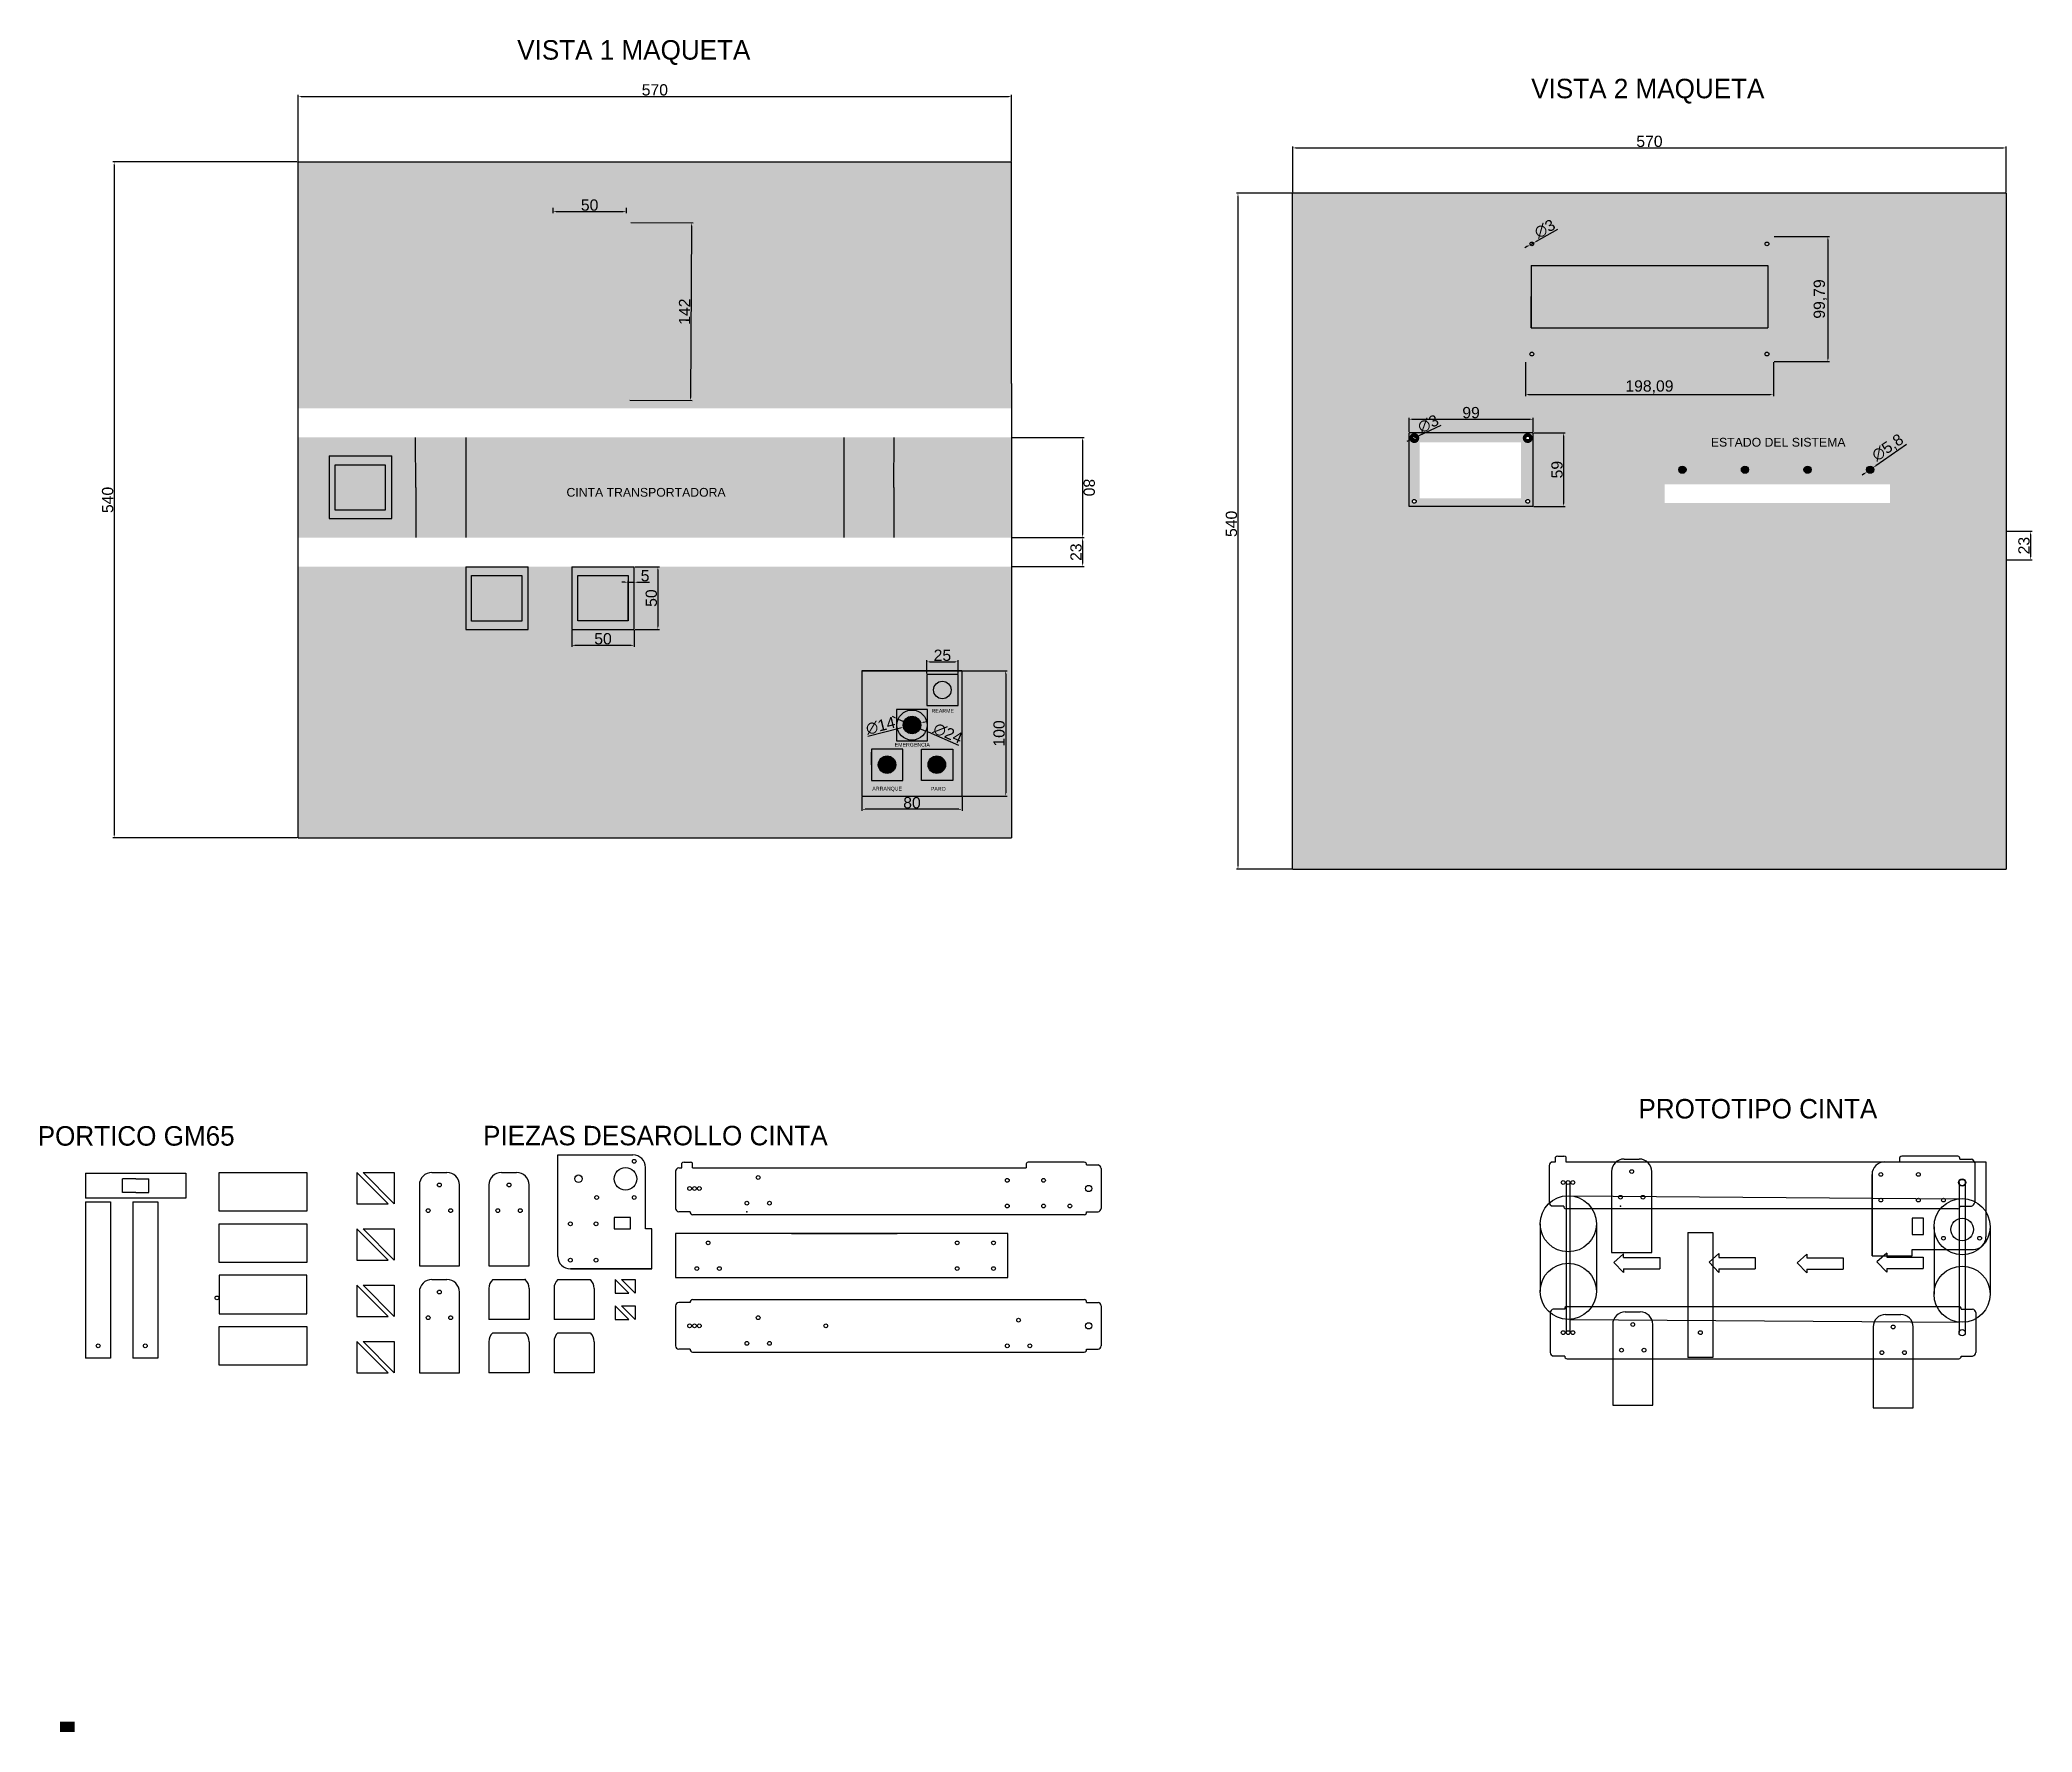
# Model space of a CAD drawing. Header units: millimetres. Extents: x -16 to 1575, y 0 to 1352.
import ezdxf

# ---------------------------------------------------------------- set-up
doc = ezdxf.new("R2010")
doc.units = ezdxf.units.MM
doc.layers.add('PDF_Solid Fills', color=7, linetype='Continuous', true_color=0xffffff)
doc.styles.get("Standard").update_dxf_attribs({"font": 'arial.ttf'})
doc.dimstyles.new('ISO-25', dxfattribs={"dimtxt": 9, "dimasz": 2.5, "dimexe": 1.25, "dimexo": 0.625, "dimtad": 1, "dimtxsty": 'Standard', "dimcen": 2.5, "dimadec": 0, "dimazin": 0, "dimtfac": 1, "dimtmove": 0, "dimatfit": 3, "dimfxl": 1, "dimarcsym": 0})

msp = doc.modelspace()

# ---------------------------------------------------------------- texts
at = {"attachment_point": 1}
for s, width, gutter_width, insert, char_height in [('{\\fArtifakt Element Black|b0|i0|c0|p34;\\C244;\\c1973145;VISTA 1 MAQUETA}', 296.74219, 77.839, (365.149, 1351.469), 15.56773), ('{\\fArtifakt Element Black|b0|i0|c0|p34;\\C244;\\c1973145;VISTA 2 MAQUETA}', 296.74219, 77.839, (1175.176, 1320.605), 15.56773), ('ESTADO DEL SISTEMA', 108.24657, 12.5, (1318.654, 1033.803), 7), ('CINTA TRANSPORTADORA', 128.84785, 12.5, (404.506, 993.8), 7), ('REARME', 28.46717, 12.5, (696.114, 817.233), 3), ('REARME', 28.46717, 12.5, (696.114, 817.233), 3), ('EMERGENCIA', 28.46717, 12.5, (666.634, 790.178), 3), ('EMERGENCIA', 28.46717, 12.5, (666.634, 790.178), 3), ('ARRANQUE', 60.29162, 12.5, (648.817, 755.113), 3), ('ARRANQUE', 60.29162, 12.5, (648.817, 755.113), 3), ('PARO', 28.46717, 12.5, (695.554, 754.943), 3), ('PARO', 28.46717, 12.5, (695.554, 754.943), 3), ('{\\fArtifakt Element Black|b0|i0|c0|p34;\\C244;\\c1973145;PROTOTIPO CINTA}', 206.05752, 77.839, (1260.8, 505.731), 15.56773), ('{\\fArtifakt Element Black|b0|i0|c0|p34;\\C244;\\c1973145;PORTICO GM65}', 296.74219, 77.839, (-17.889, 484.027), 15.56773), ('{\\fArtifakt Element Black|b0|i0|c0|p34;\\C244;\\c1973145;PIEZAS DESAROLLO CINTA}', 296.74219, 77.839, (337.861, 484.29), 15.56773)]:
    msp.add_mtext_dynamic_manual_height_columns(s, width=width, gutter_width=gutter_width, heights=[0], dxfattribs=dict(at, insert=insert, char_height=char_height))

# ---------------------------------------------------------------- blocks, each defined once
blk = doc.blocks.new('*D11')
at = {"color": 0, "lineweight": -2, "transparency": 16777216}
for p, q in [((1369.2, 1194.6), (1413.4, 1194.6)), ((1412.1, 1192.1), (1412.1, 1097.3)), ((1369.2, 1094.8), (1413.4, 1094.8))]:
    blk.add_line(p, q, dxfattribs=at)
at = {"color": 0, "transparency": 16777216}
for points in [[(1411.7, 1192.1), (1412.6, 1192.1), (1412.1, 1194.6)], [(1411.7, 1097.3), (1412.6, 1097.3), (1412.1, 1094.8)]]:
    blk.add_solid(points, dxfattribs=at)
at = {"layer": 'Defpoints', "color": 0, "transparency": 16777216}
for p in [(1368.6, 1194.6), (1368.6, 1094.8), (1412.1, 1094.8)]:
    blk.add_point(p, dxfattribs=at)
at = {"color": 0, "transparency": 16777216, "insert": (1406.1, 1144.7), "char_height": 9, "attachment_point": 5, "rotation": 90}
blk.add_mtext('99,79', dxfattribs=at)
blk = doc.blocks.new('*D12')
at = {"color": 0, "lineweight": -2, "transparency": 16777216}
for p, q in [((1170.5, 1094.2), (1170.5, 1067.1)), ((1368.6, 1094.2), (1368.6, 1067.1)), ((1173, 1068.4), (1366.1, 1068.4))]:
    blk.add_line(p, q, dxfattribs=at)
at = {"color": 0, "transparency": 16777216}
for points in [[(1173, 1068.8), (1173, 1068), (1170.5, 1068.4)], [(1366.1, 1068.8), (1366.1, 1068), (1368.6, 1068.4)]]:
    blk.add_solid(points, dxfattribs=at)
at = {"layer": 'Defpoints', "color": 0, "transparency": 16777216}
for p in [(1170.5, 1094.8), (1368.6, 1094.8), (1368.6, 1068.4)]:
    blk.add_point(p, dxfattribs=at)
at = {"color": 0, "transparency": 16777216, "insert": (1269.6, 1074.4), "char_height": 9, "attachment_point": 5}
blk.add_mtext('198,09', dxfattribs=at)
blk = doc.blocks.new('*D13')
at = {"color": 0, "lineweight": -2, "transparency": 16777216}
for p, q in [((1077.6, 1038.5), (1077.6, 1049.9)), ((1080.1, 1048.7), (1174.1, 1048.7)), ((1176.6, 1038.5), (1176.6, 1049.9))]:
    blk.add_line(p, q, dxfattribs=at)
at = {"color": 0, "transparency": 16777216}
for points in [[(1080.1, 1049.1), (1080.1, 1048.2), (1077.6, 1048.7)], [(1174.1, 1049.1), (1174.1, 1048.2), (1176.6, 1048.7)]]:
    blk.add_solid(points, dxfattribs=at)
at = {"layer": 'Defpoints', "color": 0, "transparency": 16777216}
for p in [(1077.6, 1037.9), (1176.6, 1048.7), (1176.6, 1037.9)]:
    blk.add_point(p, dxfattribs=at)
at = {"color": 0, "transparency": 16777216, "insert": (1127.1, 1053.9), "char_height": 9, "attachment_point": 5}
blk.add_mtext('99', dxfattribs=at)
blk = doc.blocks.new('*D14')
at = {"color": 0, "lineweight": -2, "transparency": 16777216}
for p, q in [((1177.2, 1037.9), (1202.2, 1037.9)), ((1201, 1035.4), (1201, 981.4)), ((1177.2, 978.9), (1202.2, 978.9))]:
    blk.add_line(p, q, dxfattribs=at)
at = {"color": 0, "transparency": 16777216}
for points in [[(1200.6, 1035.4), (1201.4, 1035.4), (1201, 1037.9)], [(1200.6, 981.4), (1201.4, 981.4), (1201, 978.9)]]:
    blk.add_solid(points, dxfattribs=at)
at = {"layer": 'Defpoints', "color": 0, "transparency": 16777216}
for p in [(1176.6, 1037.9), (1176.6, 978.9), (1201, 978.9)]:
    blk.add_point(p, dxfattribs=at)
at = {"color": 0, "transparency": 16777216, "insert": (1195.8, 1008.4), "char_height": 9, "attachment_point": 5, "rotation": 90}
blk.add_mtext('59', dxfattribs=at)
blk = doc.blocks.new('*D15')
at = {"color": 0, "lineweight": -2, "transparency": 16777216}
for p, q in [((1102.9, 1043.7), (1085.4, 1035.3)), ((1078.2, 1031.9), (1075.9, 1030.8)), ((1080.4, 1033), (1083.1, 1034.3))]:
    blk.add_line(p, q, dxfattribs=at)
at = {"color": 0, "transparency": 16777216}
for points in [[(1085.2, 1035.7), (1085.6, 1035), (1083.1, 1034.3)], [(1078, 1032.3), (1078.3, 1031.5), (1080.4, 1033)]]:
    blk.add_solid(points, dxfattribs=at)
at = {"layer": 'Defpoints', "color": 0, "transparency": 16777216}
for p in [(1080.4, 1033), (1083.1, 1034.3)]:
    blk.add_point(p, dxfattribs=at)
at = {"color": 0, "transparency": 16777216, "insert": (1092.9, 1045), "char_height": 9, "attachment_point": 5, "rotation": 25.4005}
blk.add_mtext('∅3', dxfattribs=at)
blk = doc.blocks.new('*D16')
at = {"color": 0, "lineweight": -2, "transparency": 16777216}
for p, q in [((1196.1, 1200.2), (1179.2, 1190.7)), ((1172.2, 1186.8), (1170, 1185.5)), ((1174.4, 1188), (1177, 1189.5))]:
    blk.add_line(p, q, dxfattribs=at)
at = {"color": 0, "transparency": 16777216}
for points in [[(1172, 1187.1), (1172.4, 1186.4), (1174.4, 1188)], [(1179, 1191.1), (1179.4, 1190.3), (1177, 1189.5)]]:
    blk.add_solid(points, dxfattribs=at)
at = {"layer": 'Defpoints', "color": 0, "transparency": 16777216}
for p in [(1174.4, 1188), (1177, 1189.5)]:
    blk.add_point(p, dxfattribs=at)
at = {"color": 0, "transparency": 16777216, "insert": (1186, 1200.8), "char_height": 9, "attachment_point": 5, "rotation": 29.3198}
blk.add_mtext('∅3', dxfattribs=at)
blk = doc.blocks.new('*D17')
at = {"color": 0, "lineweight": -2, "transparency": 16777216}
for p, q in [((1475, 1028.4), (1450.4, 1011.4)), ((1441.5, 1005.3), (1439.4, 1003.9)), ((1443.5, 1006.7), (1448.3, 1010))]:
    blk.add_line(p, q, dxfattribs=at)
at = {"color": 0, "transparency": 16777216}
for points in [[(1441.2, 1005.6), (1441.7, 1005), (1443.5, 1006.7)], [(1450.1, 1011.8), (1450.6, 1011.1), (1448.3, 1010)]]:
    blk.add_solid(points, dxfattribs=at)
at = {"layer": 'Defpoints', "color": 0, "transparency": 16777216}
for p in [(1443.5, 1006.7), (1448.3, 1010)]:
    blk.add_point(p, dxfattribs=at)
at = {"color": 0, "transparency": 16777216, "insert": (1460.2, 1025.7), "char_height": 9, "attachment_point": 5, "rotation": 34.5269}
blk.add_mtext('∅5,8', dxfattribs=at)
blk = doc.blocks.new('*D18')
at = {"color": 0, "lineweight": -2, "transparency": 16777216}
for p, q in [((1555.2, 959.2), (1575.3, 959.2)), ((1574.1, 956.7), (1574.1, 938.8)), ((1555.2, 936.3), (1575.3, 936.3))]:
    blk.add_line(p, q, dxfattribs=at)
at = {"color": 0, "transparency": 16777216}
for points in [[(1573.7, 956.7), (1574.5, 956.7), (1574.1, 959.2)], [(1573.7, 938.8), (1574.5, 938.8), (1574.1, 936.3)]]:
    blk.add_solid(points, dxfattribs=at)
at = {"layer": 'Defpoints', "color": 0, "transparency": 16777216}
for p in [(1554.6, 959.2), (1554.6, 936.3), (1574.1, 936.3)]:
    blk.add_point(p, dxfattribs=at)
at = {"color": 0, "transparency": 16777216, "insert": (1568.8, 947.7), "char_height": 9, "attachment_point": 5, "rotation": 90}
blk.add_mtext('23', dxfattribs=at)
blk = doc.blocks.new('*D19')
at = {"color": 0, "lineweight": -2, "transparency": 16777216}
for p, q in [((983.9, 1229.2), (939.7, 1229.2)), ((940.9, 1226.7), (940.9, 691.7)), ((983.9, 689.2), (939.7, 689.2))]:
    blk.add_line(p, q, dxfattribs=at)
at = {"color": 0, "transparency": 16777216}
for points in [[(940.5, 1226.7), (941.3, 1226.7), (940.9, 1229.2)], [(940.5, 691.7), (941.3, 691.7), (940.9, 689.2)]]:
    blk.add_solid(points, dxfattribs=at)
at = {"layer": 'Defpoints', "color": 0, "transparency": 16777216}
for p in [(984.6, 1229.2), (940.9, 689.2), (984.6, 689.2)]:
    blk.add_point(p, dxfattribs=at)
at = {"color": 0, "transparency": 16777216, "insert": (935.7, 965.1), "char_height": 9, "attachment_point": 5, "rotation": 90}
blk.add_mtext('540', dxfattribs=at)
blk = doc.blocks.new('*D20')
at = {"color": 0, "lineweight": -2, "transparency": 16777216}
for p, q in [((984.6, 1229.8), (984.6, 1266.6)), ((987.1, 1265.4), (1552.1, 1265.4)), ((1554.6, 1229.8), (1554.6, 1266.6))]:
    blk.add_line(p, q, dxfattribs=at)
at = {"color": 0, "transparency": 16777216}
for points in [[(987.1, 1265.8), (987.1, 1265), (984.6, 1265.4)], [(1552.1, 1265.8), (1552.1, 1265), (1554.6, 1265.4)]]:
    blk.add_solid(points, dxfattribs=at)
at = {"layer": 'Defpoints', "color": 0, "transparency": 16777216}
for p in [(1554.6, 1265.4), (984.6, 1229.2), (1554.6, 1229.2)]:
    blk.add_point(p, dxfattribs=at)
at = {"color": 0, "transparency": 16777216, "insert": (1269.6, 1270.6), "char_height": 9, "attachment_point": 5}
blk.add_mtext('570', dxfattribs=at)
blk = doc.blocks.new('*D21')
at = {"color": 0, "lineweight": -2, "transparency": 16777216}
for p, q in [((189.5, 1254.2), (42, 1254.2)), ((43.2, 1251.7), (43.2, 716.7)), ((189.5, 714.2), (42, 714.2))]:
    blk.add_line(p, q, dxfattribs=at)
at = {"color": 0, "transparency": 16777216}
for points in [[(42.8, 1251.7), (43.6, 1251.7), (43.2, 1254.2)], [(42.8, 716.7), (43.6, 716.7), (43.2, 714.2)]]:
    blk.add_solid(points, dxfattribs=at)
at = {"layer": 'Defpoints', "color": 0, "transparency": 16777216}
for p in [(190.1, 1254.2), (43.2, 714.2), (190.1, 714.2)]:
    blk.add_point(p, dxfattribs=at)
at = {"color": 0, "transparency": 16777216, "insert": (38, 984.2), "char_height": 9, "attachment_point": 5, "rotation": 90}
blk.add_mtext('540', dxfattribs=at)
blk = doc.blocks.new('*D22')
at = {"color": 0, "lineweight": -2, "transparency": 16777216}
for p, q in [((190.1, 1254.9), (190.1, 1307.7)), ((192.6, 1306.5), (757.6, 1306.5)), ((760.1, 1254.9), (760.1, 1307.7))]:
    blk.add_line(p, q, dxfattribs=at)
at = {"color": 0, "transparency": 16777216}
for points in [[(192.6, 1306.9), (192.6, 1306.1), (190.1, 1306.5)], [(757.6, 1306.9), (757.6, 1306.1), (760.1, 1306.5)]]:
    blk.add_solid(points, dxfattribs=at)
at = {"layer": 'Defpoints', "color": 0, "transparency": 16777216}
for p in [(760.1, 1306.5), (190.1, 1254.2), (760.1, 1254.2)]:
    blk.add_point(p, dxfattribs=at)
at = {"color": 0, "transparency": 16777216, "insert": (475.1, 1311.7), "char_height": 9, "attachment_point": 5}
blk.add_mtext('570', dxfattribs=at)
blk = doc.blocks.new('*D23')
at = {"color": 0, "lineweight": -2, "transparency": 16777216}
for p, q in [((645.1, 795.6), (671.3, 802.1)), ((687.3, 806.1), (673.7, 802.7)), ((689.7, 806.7), (692.2, 807.3))]:
    blk.add_line(p, q, dxfattribs=at)
at = {"color": 0, "transparency": 16777216}
for points in [[(671.2, 802.5), (671.4, 801.7), (673.7, 802.7)], [(689.6, 807.1), (689.8, 806.3), (687.3, 806.1)]]:
    blk.add_solid(points, dxfattribs=at)
at = {"layer": 'Defpoints', "color": 0, "transparency": 16777216}
for p in [(673.7, 802.7), (687.3, 806.1)]:
    blk.add_point(p, dxfattribs=at)
at = {"color": 0, "transparency": 16777216, "insert": (655.4, 803.8), "char_height": 9, "attachment_point": 5, "rotation": 13.9554}
blk.add_mtext('∅14', dxfattribs=at)
blk = doc.blocks.new('*D24')
at = {"color": 0, "lineweight": -2, "transparency": 16777216}
for p, q in [((721.2, 847.7), (756.6, 847.7)), ((755.4, 845.2), (755.4, 750.2)), ((721.2, 747.7), (756.6, 747.7))]:
    blk.add_line(p, q, dxfattribs=at)
at = {"color": 0, "transparency": 16777216}
for points in [[(754.9, 845.2), (755.8, 845.2), (755.4, 847.7)], [(754.9, 750.2), (755.8, 750.2), (755.4, 747.7)]]:
    blk.add_solid(points, dxfattribs=at)
at = {"layer": 'Defpoints', "color": 0, "transparency": 16777216}
for p in [(720.6, 847.7), (720.6, 747.7), (755.4, 747.7)]:
    blk.add_point(p, dxfattribs=at)
at = {"color": 0, "transparency": 16777216, "insert": (750.1, 797.7), "char_height": 9, "attachment_point": 5, "rotation": 90}
blk.add_mtext('100', dxfattribs=at)
blk = doc.blocks.new('*D25')
at = {"color": 0, "lineweight": -2, "transparency": 16777216}
for p, q in [((640.5, 747.1), (640.5, 735.8)), ((718, 737.1), (643, 737.1)), ((720.5, 747.1), (720.5, 735.8))]:
    blk.add_line(p, q, dxfattribs=at)
at = {"color": 0, "transparency": 16777216}
for points in [[(643, 737.5), (643, 736.7), (640.5, 737.1)], [(718, 737.5), (718, 736.7), (720.5, 737.1)]]:
    blk.add_solid(points, dxfattribs=at)
at = {"layer": 'Defpoints', "color": 0, "transparency": 16777216}
for p in [(640.5, 747.7), (640.5, 737.1), (720.5, 747.7)]:
    blk.add_point(p, dxfattribs=at)
at = {"color": 0, "transparency": 16777216, "insert": (680.5, 742.3), "char_height": 9, "attachment_point": 5}
blk.add_mtext('80', dxfattribs=at)
blk = doc.blocks.new('*D26')
at = {"color": 0, "lineweight": -2, "transparency": 16777216}
for p, q in [((692.3, 845.5), (692.3, 856.2)), ((694.8, 854.9), (714.8, 854.9)), ((717.3, 845.5), (717.3, 856.2))]:
    blk.add_line(p, q, dxfattribs=at)
at = {"color": 0, "transparency": 16777216}
for points in [[(694.8, 855.3), (694.8, 854.5), (692.3, 854.9)], [(714.8, 855.3), (714.8, 854.5), (717.3, 854.9)]]:
    blk.add_solid(points, dxfattribs=at)
at = {"layer": 'Defpoints', "color": 0, "transparency": 16777216}
for p in [(692.3, 844.9), (717.3, 854.9), (717.3, 844.9)]:
    blk.add_point(p, dxfattribs=at)
at = {"color": 0, "transparency": 16777216, "insert": (704.8, 860.1), "char_height": 9, "attachment_point": 5}
blk.add_mtext('25', dxfattribs=at)
blk = doc.blocks.new('*D27')
at = {"color": 0, "lineweight": -2, "transparency": 16777216}
for p, q in [((667.2, 810.2), (664.9, 811.2)), ((669.5, 809.2), (691.5, 799.6)), ((718, 788), (693.8, 798.6))]:
    blk.add_line(p, q, dxfattribs=at)
at = {"color": 0, "transparency": 16777216}
for points in [[(667.4, 810.6), (667.1, 809.8), (669.5, 809.2)], [(694, 799), (693.6, 798.2), (691.5, 799.6)]]:
    blk.add_solid(points, dxfattribs=at)
at = {"layer": 'Defpoints', "color": 0, "transparency": 16777216}
for p in [(669.5, 809.2), (691.5, 799.6)]:
    blk.add_point(p, dxfattribs=at)
at = {"color": 0, "transparency": 16777216, "insert": (709.2, 797.8), "char_height": 9, "attachment_point": 5, "rotation": 336.4081}
blk.add_mtext('∅24', dxfattribs=at)
blk = doc.blocks.new('*D28')
at = {"color": 0, "lineweight": -2, "transparency": 16777216}
for p, q in [((760.7, 1034.1), (818, 1034.1)), ((816.7, 1031.6), (816.8, 956.6)), ((760.8, 954.1), (818, 954.1))]:
    blk.add_line(p, q, dxfattribs=at)
at = {"color": 0, "transparency": 16777216}
for points in [[(817.1, 1031.6), (816.3, 1031.6), (816.7, 1034.1)], [(817.2, 956.6), (816.4, 956.6), (816.8, 954.1)]]:
    blk.add_solid(points, dxfattribs=at)
at = {"layer": 'Defpoints', "color": 0, "transparency": 16777216}
for p in [(760.1, 1034.1), (760.2, 954.1), (816.8, 954.1)]:
    blk.add_point(p, dxfattribs=at)
at = {"color": 0, "transparency": 16777216, "insert": (822, 994.1), "char_height": 9, "attachment_point": 5, "rotation": 270.0555}
blk.add_mtext('80', dxfattribs=at)
blk = doc.blocks.new('*D29')
at = {"color": 0, "lineweight": -2, "transparency": 16777216}
for p, q in [((760.8, 954.1), (818.1, 954.1)), ((816.8, 951.6), (816.8, 933.5)), ((760.8, 931), (818.1, 931))]:
    blk.add_line(p, q, dxfattribs=at)
at = {"color": 0, "transparency": 16777216}
for points in [[(816.4, 951.6), (817.2, 951.6), (816.8, 954.1)], [(816.4, 933.5), (817.2, 933.5), (816.8, 931)]]:
    blk.add_solid(points, dxfattribs=at)
at = {"layer": 'Defpoints', "color": 0, "transparency": 16777216}
for p in [(760.2, 954.1), (760.2, 931), (816.8, 931)]:
    blk.add_point(p, dxfattribs=at)
at = {"color": 0, "transparency": 16777216, "insert": (811.6, 942.5), "char_height": 9, "attachment_point": 5, "rotation": 90}
blk.add_mtext('23', dxfattribs=at)
blk = doc.blocks.new('*D30')
at = {"color": 0, "lineweight": -2, "transparency": 16777216}
for p, q in [((455.8, 1205.8), (505.6, 1205.6)), ((504.3, 1203.1), (503.7, 1066.1)), ((455.2, 1063.8), (504.9, 1063.6))]:
    blk.add_line(p, q, dxfattribs=at)
at = {"color": 0, "transparency": 16777216}
for points in [[(503.9, 1203.1), (504.7, 1203.1), (504.3, 1205.6)], [(503.2, 1066.1), (504.1, 1066.1), (503.6, 1063.6)]]:
    blk.add_solid(points, dxfattribs=at)
at = {"layer": 'Defpoints', "color": 0, "transparency": 16777216}
for p in [(455.2, 1205.8), (454.5, 1063.8), (503.6, 1063.6)]:
    blk.add_point(p, dxfattribs=at)
at = {"color": 0, "transparency": 16777216, "insert": (498.8, 1134.6), "char_height": 9, "attachment_point": 5, "rotation": 89.7325}
blk.add_mtext('142', dxfattribs=at)
blk = doc.blocks.new('*D31')
at = {"color": 0, "lineweight": -2, "transparency": 16777216}
for p, q in [((393.7, 1217.4), (393.7, 1213.3)), ((396.2, 1214.5), (449.8, 1214.5)), ((452.3, 1217.4), (452.3, 1213.3))]:
    blk.add_line(p, q, dxfattribs=at)
at = {"color": 0, "transparency": 16777216}
for points in [[(396.2, 1214.9), (396.2, 1214.1), (393.7, 1214.5)], [(449.8, 1214.9), (449.8, 1214.1), (452.3, 1214.5)]]:
    blk.add_solid(points, dxfattribs=at)
at = {"layer": 'Defpoints', "color": 0, "transparency": 16777216}
for p in [(393.7, 1218), (452.3, 1218), (452.3, 1214.5)]:
    blk.add_point(p, dxfattribs=at)
at = {"color": 0, "transparency": 16777216, "insert": (423, 1219.7), "char_height": 9, "attachment_point": 5}
blk.add_mtext('50', dxfattribs=at)
blk = doc.blocks.new('*D32')
at = {"color": 0, "lineweight": -2, "transparency": 16777216}
for p, q in [((459.3, 930.8), (478.8, 930.8)), ((477.5, 928.3), (477.5, 883.3)), ((459.3, 880.8), (478.8, 880.8))]:
    blk.add_line(p, q, dxfattribs=at)
at = {"color": 0, "transparency": 16777216}
for points in [[(477.1, 928.3), (477.9, 928.3), (477.5, 930.8)], [(477.1, 883.3), (477.9, 883.3), (477.5, 880.8)]]:
    blk.add_solid(points, dxfattribs=at)
at = {"layer": 'Defpoints', "color": 0, "transparency": 16777216}
for p in [(458.7, 930.8), (458.7, 880.8), (477.5, 880.8)]:
    blk.add_point(p, dxfattribs=at)
at = {"color": 0, "transparency": 16777216, "insert": (472.3, 905.8), "char_height": 9, "attachment_point": 5, "rotation": 90}
blk.add_mtext('50', dxfattribs=at)
blk = doc.blocks.new('*D33')
at = {"color": 0, "lineweight": -2, "transparency": 16777216}
for p, q in [((408.7, 880.2), (408.7, 866.8)), ((458.7, 880.2), (458.7, 866.8)), ((411.2, 868.1), (456.2, 868.1))]:
    blk.add_line(p, q, dxfattribs=at)
at = {"color": 0, "transparency": 16777216}
for points in [[(411.2, 868.5), (411.2, 867.7), (408.7, 868.1)], [(456.2, 868.5), (456.2, 867.7), (458.7, 868.1)]]:
    blk.add_solid(points, dxfattribs=at)
at = {"layer": 'Defpoints', "color": 0, "transparency": 16777216}
for p in [(408.7, 880.8), (458.7, 880.8), (458.7, 868.1)]:
    blk.add_point(p, dxfattribs=at)
at = {"color": 0, "transparency": 16777216, "insert": (433.7, 873.3), "char_height": 9, "attachment_point": 5}
blk.add_mtext('50', dxfattribs=at)
blk = doc.blocks.new('*D34')
at = {"color": 0, "lineweight": -2, "transparency": 16777216}
for p, q in [((451.2, 918.5), (448.7, 918.5)), ((453.7, 888.2), (453.7, 919.7)), ((453.7, 918.5), (458.7, 918.5)), ((458.7, 888.2), (458.7, 919.7)), ((461.2, 918.5), (470.9, 918.5))]:
    blk.add_line(p, q, dxfattribs=at)
at = {"color": 0, "transparency": 16777216}
for points in [[(451.2, 918.9), (451.2, 918.1), (453.7, 918.5)], [(461.2, 918.9), (461.2, 918.1), (458.7, 918.5)]]:
    blk.add_solid(points, dxfattribs=at)
at = {"layer": 'Defpoints', "color": 0, "transparency": 16777216}
for p in [(458.7, 918.5), (453.7, 887.6), (458.7, 887.6)]:
    blk.add_point(p, dxfattribs=at)
at = {"color": 0, "transparency": 16777216, "insert": (467.3, 923.7), "char_height": 9, "attachment_point": 5}
blk.add_mtext('5', dxfattribs=at)

# ---------------------------------------------------------------- dimensions: what is measured, and where the dimension line sits
for base, p1, p2, picture, middle in [((760.077, 1306.492), (190.077, 1254.234), (760.077, 1254.234), '*D22', (475.077, 1311.713)), ((1368.6075, 1068.3748), (1170.522, 1094.8376), (1368.6075, 1094.8376), '*D12', (1269.5647, 1074.4084)), ((1176.565, 1048.653), (1077.565, 1037.866), (1176.565, 1037.866), '*D13', (1127.065, 1053.873)), ((458.696, 918.473), (453.696, 887.561), (458.696, 887.561), '*D34', (467.304, 923.675)), ((458.696, 868.091), (408.696, 880.848), (458.696, 880.848), '*D33', (433.696, 873.312)), ((717.287, 854.904), (692.287, 844.913), (717.287, 844.913), '*D26', (704.787, 860.124)), ((640.457, 737.091), (720.457, 747.727), (640.457, 747.727), '*D25', (680.457, 742.312))]:
    dim = msp.add_linear_dim(base=base, p1=p1, p2=p2, dimstyle='ISO-25')
    dim.commit()
    dim.dimension.update_dxf_attribs({"geometry": picture, "text_midpoint": middle})
dim = msp.add_linear_dim(base=(1554.565, 1265.384), p1=(984.565, 1229.196), p2=(1554.565, 1229.196), dimstyle='ISO-25')
dim.commit()
dim.dimension.update_dxf_attribs({"geometry": '*D20', "text_midpoint": (1269.565, 1265.384), "dimtype": 160})
for base, p1, p2, picture, middle in [((43.214, 714.234), (190.077, 1254.234), (190.077, 714.234), '*D21', (37.994, 984.234)), ((1412.134, 1094.838), (1368.607, 1194.625), (1368.607, 1094.838), '*D11', (1406.1, 1144.731)), ((1200.971, 978.866), (1176.565, 1037.866), (1176.565, 978.866), '*D14', (1195.75, 1008.366)), ((477.507, 880.848), (458.696, 930.848), (458.696, 880.848), '*D32', (472.287, 905.848)), ((755.357, 747.727), (720.606, 847.727), (720.606, 747.727), '*D24', (750.136, 797.727))]:
    dim = msp.add_linear_dim(base=base, p1=p1, p2=p2, angle=90, dimstyle='ISO-25')
    dim.commit()
    dim.dimension.update_dxf_attribs({"geometry": picture, "text_midpoint": middle})
dim = msp.add_linear_dim(base=(452.265, 1214.514), p1=(393.711, 1218.046), p2=(452.265, 1218.046), text='50', dimstyle='ISO-25')
dim.commit()
dim.dimension.update_dxf_attribs({"geometry": '*D31', "text_midpoint": (422.988, 1219.734)})
dim = msp.add_linear_dim(base=(940.931, 689.196), p1=(984.565, 1229.196), p2=(984.565, 689.196), angle=90, dimstyle='ISO-25')
dim.commit()
dim.dimension.update_dxf_attribs({"geometry": '*D19', "text_midpoint": (940.931, 965.111), "dimtype": 160})
for p1, p2, picture, middle in [((1174.359, 1187.996), (1176.975, 1189.466), '*D16', (1186.041, 1200.833)), ((1080.417, 1032.987), (1083.127, 1034.274), '*D15', (1092.949, 1044.995)), ((1443.524, 1006.723), (1448.303, 1010.01), '*D17', (1460.224, 1025.714)), ((669.526, 809.211), (691.52, 799.606), '*D27', (709.242, 797.837))]:
    dim = msp.add_diameter_dim_2p(p1=p1, p2=p2, dimstyle='ISO-25')
    dim.commit()
    dim.dimension.update_dxf_attribs({"geometry": picture, "text_midpoint": middle})
for p1, p2, distance, picture, middle in [((455.196, 1205.815), (454.534, 1063.816), 49.11, '*D30', (498.831, 1134.61)), ((760.077, 1034.085), (760.155, 954.085), 56.623, '*D28', (821.959, 994.145))]:
    dim = msp.add_aligned_dim(p1=p1, p2=p2, distance=distance, dimstyle='ISO-25')
    dim.commit()
    dim.dimension.update_dxf_attribs({"geometry": picture, "text_midpoint": middle})
for base, p1, p2, picture, middle in [((1574.067, 936.26), (1554.565, 959.196), (1554.565, 936.26), '*D18', (1568.844, 947.728)), ((816.807, 930.998), (760.155, 954.085), (760.155, 930.998), '*D29', (811.584, 942.542))]:
    dim = msp.add_linear_dim(base=base, p1=p1, p2=p2, angle=90, text='23', dimstyle='ISO-25')
    dim.commit()
    dim.dimension.update_dxf_attribs({"geometry": picture, "text_midpoint": middle})
dim = msp.add_diameter_dim_2p(p1=(687.316, 806.097), p2=(673.73, 802.72), dimstyle='ISO-25')
dim.commit()
dim.dimension.update_dxf_attribs({"geometry": '*D23', "text_midpoint": (656.682, 798.484), "dimtype": 163})

# ---------------------------------------------------------------- hatches: boundary and pattern name
at = {"true_color": 0xdadbdc}
h = msp.add_hatch(color=254, dxfattribs=at)
h.dxf.hatch_style = 1
h.paths.add_polyline_path([(760.077, 1254.234), (190.077, 1254.234), (190.077, 1057.273), (760.077, 1057.273)])
h.paths.add_polyline_path([(760.077, 930.998), (190.077, 930.998), (190.077, 714.234), (760.077, 714.234)])
at = {"true_color": 0xffffff}
h = msp.add_hatch(color=7, dxfattribs=at)
h.dxf.hatch_style = 1
h.paths.add_polyline_path([(760.077, 1254.234), (190.077, 1254.234), (190.077, 1077.273), (760.077, 1077.273)])
at = {"true_color": 0xdadbdc}
h = msp.add_hatch(color=254, dxfattribs=at)
h.dxf.hatch_style = 1
h.paths.add_polyline_path([(760.077, 1254.234), (190.077, 1254.234), (190.077, 1077.273), (760.077, 1077.273)])
h = msp.add_hatch(color=254, dxfattribs=at)
h.dxf.hatch_style = 1
h.paths.add_polyline_path([(984.565, 689.196), (1554.565, 689.196), (1554.565, 1229.196), (984.565, 1229.196)])
h.paths.add_polyline_path([(1077.565, 1037.866), (1176.565, 1037.866), (1176.565, 978.866), (1077.565, 978.866)], flags=16)
h.paths.add_polyline_path([(1281.882, 996.554), (1461.785, 996.554), (1461.785, 981.67), (1281.882, 981.67)], flags=16)
at = {"true_color": 0x58ba48}
h = msp.add_hatch(color=85, dxfattribs=at)
h.dxf.hatch_style = 1
h.paths.add_polyline_path([(1175.076, 1121.573), (1364.053, 1121.573), (1364.053, 1171.573), (1295.076, 1171.573), (1175.076, 1171.573)])
h.paths.add_polyline_path([(1237.14, 1121.125), (1362.509, 1121.125), (1362.509, 1166.423), (1237.14, 1166.423)], flags=9)
at = {"true_color": 0xc7c8ca}
h = msp.add_hatch(color=9, dxfattribs=at)
h.dxf.hatch_style = 1
h.paths.add_polyline_path([(1175.076, 1171.573), (1175.076, 1121.573), (1364.053, 1121.573), (1364.053, 1171.573), (1295.076, 1171.573)])
at = {"true_color": 0x58ba48}
h = msp.add_hatch(color=85, dxfattribs=at)
h.dxf.hatch_style = 1
h.paths.add_polyline_path([(1176.357, 1033.63), (1176.565, 1037.866), (1077.565, 1037.866), (1077.772, 1033.63, -1), (1085.772, 1033.63, -1), (1077.772, 1033.63), (1077.772, 983.117, -0.99810818), (1085.772, 983.102, -1), (1077.772, 983.102), (1077.565, 978.866), (1176.565, 978.866), (1176.357, 983.102, -1), (1168.357, 983.102, -1), (1176.357, 983.102), (1176.357, 1033.615, -0.99810818), (1168.357, 1033.63, -1)])
h.paths.add_polyline_path([(1166.873, 1030.245), (1166.873, 985.573), (1086.072, 985.573), (1086.072, 1030.245)], flags=16)
h = msp.add_hatch(color=85, dxfattribs=at)
h.dxf.hatch_style = 1
h.paths.add_polyline_path([(1085.772, 1033.63, 1), (1077.772, 1033.63, 1)])
h.paths.add_polyline_path([(1080.272, 1033.63, -1), (1083.272, 1033.63, -1)], flags=16)
h = msp.add_hatch(color=85, dxfattribs=at)
h.dxf.hatch_style = 1
h.paths.add_polyline_path([(1176.357, 1033.63, 1), (1168.357, 1033.63, 1)])
h.paths.add_polyline_path([(1170.857, 1033.63, -1), (1173.857, 1033.63, -1)], flags=16)
at = {"true_color": 0xf4ee51}
h = msp.add_hatch(color=41, dxfattribs=at)
h.dxf.hatch_style = 1
h.paths.add_polyline_path([(190.077, 1034.085), (190.077, 954.085), (760.077, 954.085), (760.077, 1034.085)])
at = {"true_color": 0x2776bb}
h = msp.add_hatch(color=152, dxfattribs=at)
h.dxf.hatch_style = 1
h.paths.add_polyline_path([(265.007, 1019.355), (215.007, 1019.355), (215.007, 969.355), (265.007, 969.355)])
h.paths.add_polyline_path([(259.742, 976.006), (219.742, 976.006), (219.742, 1012.29), (259.742, 1012.29)], flags=16)
at = {"true_color": 0xdadbdc}
h = msp.add_hatch(color=254, dxfattribs=at)
h.dxf.hatch_style = 1
h.paths.add_polyline_path([(323.98, 1034.085), (283.98, 1034.085), (284.043, 994.089), (284.17, 954.085), (323.98, 954.085)])
h.paths.add_polyline_path([(666.111, 994.089), (666.174, 1034.085), (626.174, 1034.085), (626.174, 954.085), (665.984, 954.085)])
h.paths.add_polyline_path([(626.174, 1034.085), (323.98, 1034.085), (323.98, 954.085), (626.174, 954.085)])
h = msp.add_hatch(color=254, dxfattribs=at)
h.dxf.hatch_style = 1
h.paths.add_polyline_path([(665.984, 954.085), (666.111, 994.089), (666.174, 1034.085), (296.174, 1034.085), (296.111, 994.675), (296.111, 954.085)])
h = msp.add_hatch(color=46)
h.dxf.hatch_style = 1
h.paths.add_polyline_path([(323.98, 1034.085), (323.98, 954.085), (626.174, 954.085), (626.174, 1034.085)])
at = {"true_color": 0xb88a00}
h = msp.add_hatch(color=42, dxfattribs=at)
h.dxf.hatch_style = 1
h.paths.add_polyline_path([(323.98, 1034.085), (323.98, 954.085), (626.174, 954.085), (626.174, 1034.085)])
at = {"true_color": 0xcc9900}
h = msp.add_hatch(color=42, dxfattribs=at)
h.dxf.hatch_style = 1
h.paths.add_polyline_path([(626.174, 954.085), (626.174, 1034.085), (323.98, 1034.085), (323.98, 954.085)])
at = {"true_color": 0x58ba48}
h = msp.add_hatch(color=85, dxfattribs=at)
h.dxf.hatch_style = 1
h.paths.add_polyline_path([(1298.813, 1008.366, 1), (1293.013, 1008.366, 1)])
h = msp.add_hatch(color=1)
h.dxf.hatch_style = 1
h.paths.add_polyline_path([(1348.813, 1008.366, 1), (1343.013, 1008.366, 1)])
at = {"true_color": 0xf26722}
h = msp.add_hatch(color=30, dxfattribs=at)
h.dxf.hatch_style = 1
h.paths.add_polyline_path([(1398.813, 1008.366, 1), (1393.013, 1008.366, 1)])
at = {"true_color": 0x2776bb}
h = msp.add_hatch(color=152, dxfattribs=at)
h.dxf.hatch_style = 1
h.paths.add_polyline_path([(1448.813, 1008.366, 1), (1443.013, 1008.366, 1)])
at = {"true_color": 0x58ba48}
h = msp.add_hatch(color=85, dxfattribs=at)
h.dxf.hatch_style = 1
h.paths.add_polyline_path([(1077.772, 983.102, 1), (1085.772, 983.102, 1)])
h.paths.add_polyline_path([(1083.272, 983.102, -1), (1080.272, 983.102, -1)], flags=16)
h.paths.add_polyline_path([(1168.357, 983.102, 1), (1176.357, 983.102, 1)])
h.paths.add_polyline_path([(1173.857, 983.102, -1), (1170.857, 983.102, -1)], flags=16)
at = {"true_color": 0x2776bb}
h = msp.add_hatch(color=152, dxfattribs=at)
h.dxf.hatch_style = 1
h.paths.add_polyline_path([(323.98, 880.848), (373.98, 880.848), (373.98, 930.848), (323.98, 930.848)])
h.paths.add_polyline_path([(328.715, 887.498), (368.715, 887.498), (368.715, 923.783), (328.715, 923.783)], flags=16)
h.paths.add_polyline_path([(408.696, 880.848), (458.696, 880.848), (458.696, 930.848), (408.696, 930.848)])
h.paths.add_polyline_path([(413.696, 887.561), (453.696, 887.561), (453.696, 923.845), (413.696, 923.845)], flags=16)
at = {"true_color": 0x939598}
h = msp.add_hatch(color=252, dxfattribs=at)
h.dxf.hatch_style = 1
h.paths.add_polyline_path([(640.457, 747.727), (720.457, 747.727), (720.606, 847.727), (640.606, 847.727), (640.457, 847.727)])
h.paths.add_polyline_path([(668.023, 816.909), (693.023, 816.909), (693.023, 791.909), (668.023, 791.909)], flags=16)
h.paths.add_polyline_path([(673.106, 785.242), (673.106, 760.242), (648.106, 760.242), (648.106, 785.242)], flags=16)
h.paths.add_polyline_path([(668.523, 804.409, -1), (692.523, 804.409, -1)], flags=0)
h.paths.add_polyline_path([(667.606, 772.742, -1), (653.606, 772.742, -1)], flags=0)
h.paths.add_polyline_path([(673.523, 804.409, -1), (687.523, 804.409, -1)], flags=0)
h.paths.add_polyline_path([(688.106, 785.242), (713.106, 785.242), (713.106, 760.242), (688.106, 760.242)], flags=16)
h.paths.add_polyline_path([(707.308, 772.742, -1), (693.308, 772.742, -1)], flags=0)
h.paths.add_polyline_path([(692.287, 819.913), (692.287, 844.913), (717.287, 844.913), (717.287, 819.913)], flags=16)
h.paths.add_polyline_path([(697.787, 832.413, -1), (711.787, 832.413, -1)], flags=0)
h.paths.add_polyline_path([(695.035, 812.595), (714.465, 812.595), (714.465, 818.777), (695.035, 818.777)], flags=24)
h.paths.add_polyline_path([(665.553, 785.489), (695.235, 785.489), (695.235, 791.671), (665.553, 791.671)], flags=24)
h.paths.add_polyline_path([(694.481, 750.251), (707.858, 750.251), (707.858, 756.433), (694.481, 756.433)], flags=24)
h.paths.add_polyline_path([(648.061, 750.421), (673.319, 750.421), (673.319, 756.603), (648.061, 756.603)], flags=24)
h = msp.add_hatch(color=252, dxfattribs=at)
h.dxf.hatch_style = 1
h.paths.add_polyline_path([(640.457, 747.727), (720.457, 747.727), (720.606, 847.727), (640.606, 847.727), (640.457, 847.727)])
h.paths.add_polyline_path([(668.023, 816.909), (693.023, 816.909), (693.023, 791.909), (668.023, 791.909)], flags=16)
h.paths.add_polyline_path([(673.106, 785.242), (673.106, 760.242), (648.106, 760.242), (648.106, 785.242)], flags=16)
h.paths.add_polyline_path([(668.523, 804.409, -1), (692.523, 804.409, -1)], flags=0)
h.paths.add_polyline_path([(667.606, 772.742, -1), (653.606, 772.742, -1)], flags=0)
h.paths.add_polyline_path([(673.523, 804.409, -1), (687.523, 804.409, -1)], flags=0)
h.paths.add_polyline_path([(688.106, 785.242), (713.106, 785.242), (713.106, 760.242), (688.106, 760.242)], flags=16)
h.paths.add_polyline_path([(707.308, 772.742, -1), (693.308, 772.742, -1)], flags=0)
h.paths.add_polyline_path([(692.287, 819.913), (692.287, 844.913), (717.287, 844.913), (717.287, 819.913)], flags=16)
h.paths.add_polyline_path([(697.787, 832.413, -1), (711.787, 832.413, -1)], flags=0)
h.paths.add_polyline_path([(695.035, 812.595), (714.465, 812.595), (714.465, 818.777), (695.035, 818.777)], flags=24)
h.paths.add_polyline_path([(665.553, 785.489), (695.235, 785.489), (695.235, 791.671), (665.553, 791.671)], flags=24)
h.paths.add_polyline_path([(694.481, 750.251), (707.858, 750.251), (707.858, 756.433), (694.481, 756.433)], flags=24)
h.paths.add_polyline_path([(648.061, 750.421), (673.319, 750.421), (673.319, 756.603), (648.061, 756.603)], flags=24)
at = {"true_color": 0x000000}
h = msp.add_hatch(color=18, dxfattribs=at)
h.dxf.hatch_style = 1
h.paths.add_polyline_path([(673.106, 760.242), (673.106, 785.242), (648.106, 785.242), (648.106, 760.242)])
h.paths.add_polyline_path([(653.606, 772.742, -1), (667.606, 772.742, -1)], flags=16)
h.paths.add_polyline_path([(688.106, 760.242), (713.106, 760.242), (713.106, 785.242), (688.106, 785.242)])
h.paths.add_polyline_path([(693.308, 772.742, -1), (707.308, 772.742, -1)], flags=16)
h.paths.add_polyline_path([(668.023, 816.909), (668.023, 791.909), (693.023, 791.909), (693.023, 816.909)])
h.paths.add_polyline_path([(692.523, 804.409, 1), (668.523, 804.409, 1)], flags=16)
h.paths.add_polyline_path([(687.523, 804.409, -1), (673.523, 804.409, -1)], flags=0)
h.paths.add_polyline_path([(717.287, 844.913), (692.287, 844.913), (692.287, 819.913), (717.287, 819.913)])
h.paths.add_polyline_path([(711.787, 832.413, -1), (697.787, 832.413, -1)], flags=16)
h = msp.add_hatch(color=18, dxfattribs=at)
h.dxf.hatch_style = 1
h.paths.add_polyline_path([(673.106, 760.242), (673.106, 785.242), (648.106, 785.242), (648.106, 760.242)])
h.paths.add_polyline_path([(653.606, 772.742, -1), (667.606, 772.742, -1)], flags=16)
h.paths.add_polyline_path([(688.106, 760.242), (713.106, 760.242), (713.106, 785.242), (688.106, 785.242)])
h.paths.add_polyline_path([(693.308, 772.742, -1), (707.308, 772.742, -1)], flags=16)
h.paths.add_polyline_path([(668.023, 816.909), (668.023, 791.909), (693.023, 791.909), (693.023, 816.909)])
h.paths.add_polyline_path([(692.523, 804.409, -1), (668.523, 804.409, -1)], flags=16)
h.paths.add_polyline_path([(687.523, 804.409, -1), (673.523, 804.409, -1)], flags=0)
h.paths.add_polyline_path([(717.287, 844.913), (692.287, 844.913), (692.287, 819.913), (717.287, 819.913)])
h.paths.add_polyline_path([(711.787, 832.413, -1), (697.787, 832.413, -1)], flags=16)
at = {"true_color": 0xf1eb1f}
h = msp.add_hatch(color=2, dxfattribs=at)
h.dxf.hatch_style = 1
h.paths.add_polyline_path([(668.523, 804.409, 1), (692.523, 804.409, 1)])
h.paths.add_polyline_path([(687.523, 804.409, 1), (673.523, 804.409, 1)], flags=16)
h = msp.add_hatch(color=2, dxfattribs=at)
h.dxf.hatch_style = 1
h.paths.add_polyline_path([(668.523, 804.409, 1), (692.523, 804.409, 1)])
h.paths.add_polyline_path([(687.523, 804.409, -1), (673.523, 804.409, -1)], flags=16)
at = {"true_color": 0xed1f24}
h = msp.add_hatch(color=240, dxfattribs=at)
h.dxf.hatch_style = 1
h.paths.add_polyline_path([(673.523, 804.409, 1), (687.523, 804.409, 1)])
h = msp.add_hatch(color=240, dxfattribs=at)
h.dxf.hatch_style = 1
h.paths.add_polyline_path([(673.523, 804.409, 1), (687.523, 804.409, 1)])
h = msp.add_hatch(color=3)
h.dxf.hatch_style = 1
h.paths.add_polyline_path([(667.606, 772.742, 1), (653.606, 772.742, 1)])
h = msp.add_hatch(color=3)
h.dxf.hatch_style = 1
h.paths.add_polyline_path([(667.606, 772.742, 1), (653.606, 772.742, 1)])
at = {"true_color": 0x2776bb}
h = msp.add_hatch(color=152, dxfattribs=at)
h.dxf.hatch_style = 1
h.paths.add_polyline_path([(707.308, 772.742, 1), (693.308, 772.742, 1)])
h = msp.add_hatch(color=152, dxfattribs=at)
h.dxf.hatch_style = 1
h.paths.add_polyline_path([(707.308, 772.742, 1), (693.308, 772.742, 1)])

# ---------------------------------------------------------------- linework, layer by layer
for p, q in [((190.077, 714.234), (190.077, 1254.234)), ((190.077, 1254.234), (760.077, 1254.234)), ((760.077, 1077.273), (760.077, 1254.234)), ((1554.565, 1229.196), (984.565, 1229.196)), ((984.565, 689.196), (984.565, 1229.196)), ((1554.565, 1229.196), (1554.565, 689.196)), ((1175.076, 1171.573), (1175.076, 1121.573)), ((1175.076, 1171.573), (1295.076, 1171.573)), ((1295.076, 1171.573), (1364.053, 1171.573)), ((1364.053, 1171.573), (1364.053, 1121.573)), ((1175.076, 1146.573), (1175.076, 1121.573)), ((1175.076, 1121.573), (1175.076, 1146.573)), ((1175.076, 1121.573), (1364.053, 1121.573)), ((760.077, 1077.273), (760.077, 714.234)), ((1176.565, 1037.866), (1077.565, 1037.866)), ((1077.565, 978.866), (1077.565, 1037.866)), ((1176.565, 1037.866), (1176.565, 978.866)), ((1176.565, 1037.866), (1176.565, 978.866)), ((215.007, 1019.355), (265.007, 1019.355)), ((215.007, 1019.355), (215.007, 969.355)), ((265.007, 969.355), (265.007, 1019.355)), ((284.043, 994.089), (283.98, 1034.089)), ((323.98, 1034.148), (323.98, 954.148)), ((626.174, 1034.148), (626.174, 954.148)), ((666.111, 994.089), (666.174, 1034.089)), ((284.043, 994.089), (284.17, 954.089)), ((666.111, 994.089), (665.984, 954.089)), ((1176.565, 978.866), (1077.565, 978.866)), ((215.007, 969.355), (265.007, 969.355)), ((323.98, 930.848), (373.98, 930.848)), ((323.98, 930.848), (323.98, 880.848)), ((373.98, 880.848), (373.98, 930.848)), ((408.696, 930.848), (458.696, 930.848)), ((408.696, 930.848), (408.696, 880.848)), ((458.696, 880.848), (458.696, 930.848)), ((323.98, 880.848), (373.98, 880.848)), ((408.696, 880.848), (458.696, 880.848)), ((640.457, 847.727), (640.457, 747.727)), ((640.606, 847.727), (640.457, 847.727)), ((640.457, 847.727), (640.457, 747.727)), ((640.457, 847.727), (640.457, 747.727)), ((640.606, 847.727), (640.457, 847.727)), ((640.457, 847.727), (640.457, 747.727)), ((640.606, 847.727), (720.606, 847.727)), ((720.606, 847.727), (640.606, 847.727)), ((640.606, 847.727), (720.606, 847.727)), ((720.606, 847.727), (640.606, 847.727)), ((692.287, 844.913), (692.287, 819.913)), ((717.287, 844.913), (692.287, 844.913)), ((692.287, 844.913), (692.287, 819.913)), ((717.287, 844.913), (692.287, 844.913)), ((717.287, 819.913), (717.287, 844.913)), ((717.287, 819.913), (717.287, 844.913)), ((720.457, 747.727), (720.606, 847.727)), ((720.457, 747.727), (720.606, 847.727)), ((720.457, 747.727), (720.606, 847.727)), ((720.457, 747.727), (720.606, 847.727)), ((668.023, 816.909), (668.023, 791.909)), ((693.023, 816.909), (668.023, 816.909)), ((668.023, 816.909), (668.023, 791.909)), ((693.023, 816.909), (668.023, 816.909)), ((692.287, 819.913), (717.287, 819.913)), ((692.287, 819.913), (717.287, 819.913)), ((693.023, 791.909), (693.023, 816.909)), ((693.023, 791.909), (693.023, 816.909)), ((648.106, 785.242), (648.106, 760.242)), ((673.106, 785.242), (648.106, 785.242)), ((648.106, 785.242), (648.106, 760.242)), ((673.106, 785.242), (648.106, 785.242)), ((648.106, 772.742), (648.106, 782.742)), ((648.106, 772.742), (648.106, 782.742)), ((668.023, 791.909), (693.023, 791.909)), ((668.023, 791.909), (693.023, 791.909)), ((673.106, 760.242), (673.106, 785.242)), ((673.106, 760.242), (673.106, 785.242)), ((688.106, 760.242), (688.106, 785.242)), ((688.106, 785.242), (713.106, 785.242)), ((688.106, 760.242), (688.106, 785.242)), ((688.106, 785.242), (713.106, 785.242)), ((713.106, 785.242), (713.106, 760.242)), ((713.106, 785.242), (713.106, 760.242)), ((648.106, 760.242), (673.106, 760.242)), ((648.106, 760.242), (673.106, 760.242)), ((713.106, 760.242), (688.106, 760.242)), ((713.106, 760.242), (688.106, 760.242)), ((640.457, 747.727), (720.457, 747.727)), ((640.457, 747.727), (720.457, 747.727)), ((640.457, 747.727), (720.457, 747.727)), ((640.457, 747.727), (720.457, 747.727)), ((190.077, 714.234), (760.077, 714.234)), ((984.565, 689.196), (1554.565, 689.196)), ((20.376, 446.48), (100.376, 446.48)), ((20.376, 446.48), (20.376, 426.48)), ((100.376, 446.48), (100.376, 426.48)), ((126.988, 416.034), (126.988, 447.034)), ((126.988, 447.034), (196.988, 447.034)), ((196.988, 447.034), (196.988, 416.034)), ((236.988, 447.034), (236.988, 422.034)), ((261.988, 422.034), (236.988, 447.034)), ((241.988, 447.034), (266.988, 447.034)), ((266.988, 422.034), (241.988, 447.034)), ((266.988, 447.034), (266.988, 422.034)), ((296.988, 447.034), (308.988, 447.034)), ((352.597, 447.034), (364.597, 447.034)), ((397.619, 380.021), (397.619, 461.021)), ((397.619, 461.021), (457.619, 461.021)), ((467.619, 402.021), (467.619, 451.021)), ((491.629, 447.998), (491.629, 418.27)), ((494.123, 450.759), (496.766, 450.759)), ((496.766, 453.009), (496.766, 454.44)), ((496.766, 450.759), (496.766, 453.009)), ((498.502, 455.259), (503.502, 455.259)), ((505.097, 450.759), (771.629, 450.759)), ((505.239, 453.009), (505.239, 454.44)), ((505.239, 450.759), (505.239, 453.009)), ((771.629, 453.009), (771.629, 450.759)), ((775.522, 455.259), (773.319, 455.259)), ((799.605, 455.259), (775.522, 455.259)), ((818.161, 455.259), (799.605, 455.259)), ((819.851, 453.009), (829.135, 453.009)), ((831.629, 450.248), (831.629, 418.27)), ((1189.423, 452.734), (1189.423, 423.005)), ((1191.917, 455.495), (1194.56, 455.495)), ((1194.56, 457.745), (1194.56, 459.175)), ((1194.56, 455.495), (1194.56, 457.745)), ((1196.297, 459.995), (1201.297, 459.995)), ((1202.892, 455.495), (1469.423, 455.495)), ((1203.033, 457.745), (1203.033, 459.175)), ((1203.033, 455.495), (1203.033, 457.745)), ((1239.423, 447.745), (1239.423, 383.245)), ((1249.423, 457.745), (1261.423, 457.745)), ((1271.423, 427.245), (1271.423, 447.745)), ((1457.423, 455.495), (1538.423, 455.495)), ((1469.423, 457.745), (1469.423, 455.495)), ((1473.316, 459.995), (1471.113, 459.995)), ((1497.399, 459.995), (1473.316, 459.995)), ((1515.955, 459.995), (1497.399, 459.995)), ((1517.645, 457.745), (1526.929, 457.745)), ((1529.423, 454.984), (1529.423, 423.005)), ((1538.423, 455.495), (1538.423, 395.495)), ((60.376, 441.98), (49.876, 441.98)), ((49.876, 430.98), (49.876, 441.98)), ((60.376, 430.98), (49.876, 430.98)), ((60.376, 441.98), (70.876, 441.98)), ((60.376, 430.98), (70.876, 430.98)), ((70.876, 430.98), (70.876, 441.98)), ((286.988, 437.034), (286.988, 372.534)), ((318.988, 416.534), (318.988, 437.034)), ((342.597, 437.034), (342.597, 372.534)), ((374.597, 416.534), (374.597, 437.034)), ((1203.058, 438.995), (1203.058, 319.115)), ((1206.058, 438.995), (1206.058, 319.115)), ((1447.423, 445.495), (1447.423, 380.495)), ((1447.423, 380.495), (1447.423, 445.495)), ((1447.423, 380.495), (1447.423, 445.495)), ((1516.923, 438.995), (1516.923, 319.115)), ((1521.923, 438.995), (1521.923, 319.115)), ((100.376, 426.48), (20.376, 426.48)), ((20.376, 423.583), (40.376, 423.583)), ((20.376, 423.583), (20.376, 298.583)), ((40.376, 423.583), (40.376, 298.583)), ((58.034, 423.583), (78.034, 423.583)), ((58.034, 423.583), (58.034, 298.583)), ((78.034, 423.583), (78.034, 298.583)), ((196.988, 416.034), (126.988, 416.034)), ((236.988, 422.034), (261.988, 422.034)), ((318.988, 372.534), (318.988, 416.534)), ((374.597, 372.534), (374.597, 416.534)), ((503.407, 415.509), (494.123, 415.509)), ((819.851, 415.509), (829.135, 415.509)), ((1201.201, 420.245), (1191.917, 420.245)), ((1416.754, 417.995), (1202.892, 417.995)), ((1206.058, 428.442), (1516.923, 426.052)), ((1271.423, 383.245), (1271.423, 427.245)), ((1497.399, 417.995), (1416.754, 417.995)), ((1515.955, 417.995), (1497.399, 417.995)), ((1517.645, 420.245), (1526.929, 420.245)), ((126.988, 375.034), (126.988, 406.034)), ((126.988, 406.034), (196.988, 406.034)), ((196.988, 406.034), (196.988, 375.034)), ((236.988, 402.034), (236.988, 377.034)), ((261.988, 377.034), (236.988, 402.034)), ((241.988, 402.034), (266.988, 402.034)), ((266.988, 377.034), (241.988, 402.034)), ((266.988, 402.034), (266.988, 377.034)), ((455.619, 411.021), (442.619, 411.021)), ((442.619, 411.021), (442.619, 402.021)), ((442.619, 402.021), (455.619, 402.021)), ((455.619, 402.021), (455.619, 411.021)), ((472.619, 402.021), (467.619, 402.021)), ((472.619, 370.021), (472.619, 402.021)), ((491.629, 398.27), (491.629, 363.27)), ((757.129, 398.27), (491.629, 398.27)), ((718.96, 413.259), (505.097, 413.259)), ((584.129, 398.27), (668.629, 398.27)), ((799.605, 413.259), (718.96, 413.259)), ((757.129, 363.27), (757.129, 398.27)), ((818.161, 413.259), (799.605, 413.259)), ((1182.325, 406.04), (1182.325, 352.07)), ((1227.203, 406.04), (1227.203, 352.07)), ((1300.283, 399.115), (1300.283, 299.115)), ((1300.283, 399.115), (1320.283, 399.115)), ((1320.283, 399.115), (1320.283, 299.115)), ((1488.423, 410.495), (1479.423, 410.495)), ((1479.423, 410.495), (1479.423, 397.495)), ((1488.423, 397.495), (1488.423, 410.495)), ((1496.922, 403.746), (1496.922, 349.775)), ((1541.8, 403.746), (1541.8, 349.775)), ((1239.423, 383.245), (1271.423, 383.245)), ((1248.989, 382.055), (1241.184, 375.255)), ((1248.989, 379.055), (1248.989, 382.055)), ((1325.051, 382.196), (1317.245, 375.396)), ((1325.051, 382.196), (1325.051, 379.196)), ((1459.163, 382.459), (1451.357, 375.658)), ((1459.163, 382.459), (1459.163, 379.459)), ((1479.423, 397.495), (1488.423, 397.495)), ((1479.423, 380.495), (1479.423, 385.495)), ((1479.423, 385.495), (1528.423, 385.495)), ((196.988, 375.034), (126.988, 375.034)), ((236.988, 377.034), (261.988, 377.034)), ((286.988, 372.534), (318.988, 372.534)), ((342.597, 372.534), (374.597, 372.534)), ((407.619, 370.021), (472.619, 370.021)), ((472.619, 370.021), (407.619, 370.021)), ((472.619, 370.021), (407.619, 370.021)), ((757.129, 363.27), (757.129, 370.27)), ((1248.989, 367.055), (1241.184, 375.255)), ((1248.989, 379.055), (1277.989, 379.055)), ((1248.989, 370.055), (1277.989, 370.055)), ((1248.989, 370.055), (1248.989, 367.055)), ((1277.989, 379.055), (1277.989, 370.055)), ((1325.051, 367.196), (1317.245, 375.396)), ((1325.051, 379.196), (1354.051, 379.196)), ((1325.051, 370.196), (1354.051, 370.196)), ((1325.051, 370.196), (1325.051, 367.196)), ((1354.051, 379.196), (1354.051, 370.196)), ((1395.373, 381.741), (1387.568, 374.941)), ((1395.373, 366.741), (1387.568, 374.941)), ((1395.373, 381.741), (1395.373, 378.741)), ((1395.373, 378.741), (1424.373, 378.741)), ((1395.373, 369.741), (1424.373, 369.741)), ((1395.373, 369.741), (1395.373, 366.741)), ((1424.373, 378.741), (1424.373, 369.741)), ((1447.423, 380.495), (1479.423, 380.495)), ((1459.163, 367.459), (1451.357, 375.658)), ((1459.163, 379.459), (1488.163, 379.459)), ((1459.163, 370.459), (1488.163, 370.459)), ((1459.163, 370.459), (1459.163, 367.459)), ((1488.163, 379.459), (1488.163, 370.459)), ((196.988, 365.034), (126.988, 365.034)), ((126.988, 365.034), (126.988, 334.034)), ((196.988, 334.034), (196.988, 365.034)), ((236.988, 357.034), (236.988, 332.034)), ((261.988, 332.034), (236.988, 357.034)), ((241.988, 357.034), (266.988, 357.034)), ((266.988, 332.034), (241.988, 357.034)), ((266.988, 357.034), (266.988, 332.034)), ((286.988, 351.534), (286.988, 287.034)), ((296.988, 361.534), (308.988, 361.534)), ((318.988, 331.034), (318.988, 351.534)), ((342.597, 354.371), (342.597, 329.534)), ((345.619, 361.534), (371.403, 361.534)), ((371.403, 361.534), (371.576, 361.534)), ((374.597, 354.371), (374.597, 329.534)), ((394.597, 354.371), (394.597, 329.534)), ((397.619, 361.534), (423.403, 361.534)), ((426.597, 354.371), (426.597, 329.534)), ((443.403, 361.534), (443.403, 350.534)), ((454.403, 350.534), (443.403, 361.534)), ((443.403, 350.534), (454.403, 350.534)), ((448.403, 361.534), (459.403, 361.534)), ((459.403, 350.534), (448.403, 361.534)), ((459.403, 361.534), (459.403, 350.534)), ((491.629, 363.27), (757.129, 363.27)), ((443.403, 340.534), (443.403, 329.534)), ((454.403, 329.534), (443.403, 340.534)), ((448.403, 340.534), (459.403, 340.534)), ((459.403, 329.534), (448.403, 340.534)), ((459.403, 340.534), (459.403, 329.534)), ((491.629, 340.529), (491.629, 317.125)), ((503.407, 343.29), (494.123, 343.29)), ((505.097, 345.54), (818.161, 345.54)), ((819.851, 343.29), (829.135, 343.29)), ((831.629, 340.529), (831.629, 317.125)), ((1190.283, 335.105), (1190.283, 311.701)), ((1202.061, 337.865), (1192.777, 337.865)), ((1203.751, 340.115), (1516.815, 340.115)), ((1250.283, 335.615), (1262.283, 335.615)), ((1518.505, 337.865), (1527.789, 337.865)), ((1530.283, 335.105), (1530.283, 311.701)), ((126.988, 334.034), (196.988, 334.034)), ((126.988, 324.034), (196.988, 324.034)), ((126.988, 293.034), (126.988, 324.034)), ((196.988, 324.034), (196.988, 293.034)), ((236.988, 332.034), (261.988, 332.034)), ((318.988, 287.034), (318.988, 331.034)), ((374.597, 329.534), (342.597, 329.534)), ((345.619, 319.034), (371.403, 319.034)), ((426.597, 329.534), (394.597, 329.534)), ((397.619, 319.034), (423.403, 319.034)), ((443.403, 329.534), (454.403, 329.534)), ((1206.058, 329.668), (1516.923, 327.469)), ((1240.283, 325.615), (1240.283, 261.115)), ((1272.283, 305.115), (1272.283, 325.615)), ((1448.283, 323.626), (1448.283, 259.126)), ((1458.283, 333.626), (1470.283, 333.626)), ((1480.283, 303.126), (1480.283, 323.626)), ((236.988, 312.034), (236.988, 287.034)), ((261.988, 287.034), (236.988, 312.034)), ((241.988, 312.034), (266.988, 312.034)), ((266.988, 287.034), (241.988, 312.034)), ((266.988, 312.034), (266.988, 287.034)), ((342.597, 311.871), (342.597, 287.034)), ((374.597, 311.871), (374.597, 287.034)), ((394.597, 311.871), (394.597, 287.034)), ((426.597, 311.871), (426.597, 287.034)), ((491.629, 317.125), (491.629, 308.551)), ((503.407, 305.79), (494.123, 305.79)), ((505.097, 303.54), (818.161, 303.54)), ((819.851, 305.79), (829.135, 305.79)), ((831.629, 317.125), (831.629, 308.551)), ((1190.283, 311.701), (1190.283, 303.126)), ((1272.283, 261.115), (1272.283, 305.115)), ((1480.283, 259.126), (1480.283, 303.126)), ((1530.283, 311.701), (1530.283, 303.126)), ((40.376, 298.583), (20.376, 298.583)), ((78.034, 298.583), (58.034, 298.583)), ((196.988, 293.034), (126.988, 293.034)), ((236.988, 287.034), (261.988, 287.034)), ((286.988, 287.034), (318.988, 287.034)), ((374.597, 287.034), (342.597, 287.034)), ((426.597, 287.034), (394.597, 287.034)), ((1202.061, 300.365), (1192.777, 300.365)), ((1203.751, 298.115), (1516.815, 298.115)), ((1320.283, 299.115), (1300.283, 299.115)), ((1518.505, 300.365), (1527.789, 300.365)), ((1240.283, 261.115), (1272.283, 261.115)), ((1448.283, 259.126), (1480.283, 259.126))]:
    msp.add_line(p, q)
for points in [[(219.742, 1012.29), (259.742, 1012.29), (259.742, 976.006), (219.742, 976.006)], [(328.715, 923.783), (368.715, 923.783), (368.715, 887.498), (328.715, 887.498)], [(413.696, 923.845), (453.696, 923.845), (453.696, 887.561), (413.696, 887.561)]]:
    msp.add_lwpolyline(points, close=True)
for centre, radius in [((1175.667, 1188.731), 1.5), ((1363.462, 1188.731), 1.5), ((1175.667, 1100.731), 1.5), ((1363.462, 1100.731), 1.5), ((1081.772, 1033.63), 1.5), ((1172.357, 1033.63), 1.5), ((1295.913, 1008.366), 2.9), ((1345.913, 1008.366), 2.9), ((1395.913, 1008.366), 2.9), ((1445.913, 1008.366), 2.9), ((1081.772, 983.102), 1.5), ((1172.357, 983.102), 1.5), ((704.787, 832.413), 7), ((704.787, 832.413), 7), ((680.523, 804.409), 12), ((680.523, 804.409), 12), ((680.523, 804.409), 7), ((680.523, 804.409), 7), ((660.606, 772.742), 7), ((660.606, 772.742), 7), ((700.308, 772.742), 7), ((700.308, 772.742), 7), ((451.619, 442.021), 9), ((458.619, 455.971), 1.5), ((1255.423, 447.745), 1.5), ((1255.423, 447.745), 1.5), ((1454.423, 445.495), 1.5), ((1454.423, 445.495), 1.5), ((1484.423, 445.495), 1.5), ((1484.423, 445.495), 1.5), ((302.988, 437.034), 1.5), ((358.597, 437.034), 1.5), ((414.119, 442.021), 3), ((502.898, 434.259), 1.5), ((506.764, 434.259), 1.5), ((510.629, 434.259), 1.5), ((557.629, 443.009), 1.5), ((756.629, 440.759), 1.5), ((785.629, 440.759), 1.5), ((821.629, 434.259), 2.5), ((1200.693, 438.995), 1.5), ((1204.558, 438.995), 1.5), ((1208.423, 438.995), 1.5), ((1519.423, 438.995), 3), ((1519.423, 438.995), 2.5), ((293.988, 416.534), 1.5), ((311.988, 416.534), 1.5), ((349.597, 416.534), 1.5), ((367.597, 416.534), 1.5), ((428.619, 427.021), 1.5), ((458.619, 427.021), 1.5), ((548.629, 422.509), 1.5), ((566.629, 422.509), 1.5), ((756.629, 420.259), 1.5), ((785.629, 420.259), 1.5), ((806.629, 420.259), 1.5), ((1204.764, 406.04), 22.439), ((1246.423, 427.245), 1.5), ((1246.423, 427.245), 1.5), ((1264.423, 427.245), 1.5), ((1264.423, 427.245), 1.5), ((1454.423, 424.995), 1.5), ((1454.423, 424.995), 1.5), ((1484.423, 424.995), 1.5), ((1484.423, 424.995), 1.5), ((1519.361, 403.746), 22.439), ((1504.423, 424.995), 1.5), ((1504.423, 424.995), 1.5), ((407.619, 406.021), 1.5), ((428.119, 406.021), 1.5), ((1519.423, 401.495), 9), ((517.629, 390.77), 1.5), ((716.629, 390.77), 1.5), ((745.629, 390.77), 1.5), ((1504.423, 394.495), 1.5), ((1533.373, 394.495), 1.5), ((407.619, 377.021), 1.5), ((428.119, 377.021), 1.5), ((508.629, 370.27), 1.5), ((526.629, 370.27), 1.5), ((716.629, 370.27), 1.5), ((745.629, 370.27), 1.5), ((1204.764, 352.07), 22.439), ((1519.361, 349.775), 22.439), ((302.988, 351.534), 1.5), ((125.314, 346.843), 1.5), ((293.988, 331.034), 1.5), ((311.988, 331.034), 1.5), ((502.898, 324.54), 1.5), ((506.764, 324.54), 1.5), ((510.629, 324.54), 1.5), ((557.629, 331.04), 1.5), ((611.629, 324.54), 1.5), ((765.629, 329.051), 1.5), ((821.629, 324.54), 2.5), ((1200.693, 319.115), 1.5), ((1204.558, 319.115), 1.5), ((1208.423, 319.115), 1.5), ((1256.283, 325.615), 1.5), ((1256.283, 325.615), 1.5), ((1310.283, 319.115), 1.5), ((1310.283, 319.115), 1.5), ((1464.283, 323.626), 1.5), ((1464.283, 323.626), 1.5), ((1519.423, 319.115), 2.5), ((30.376, 308.583), 1.5), ((68.034, 308.583), 1.5), ((548.629, 310.54), 1.5), ((566.629, 310.54), 1.5), ((756.629, 308.551), 1.5), ((774.629, 308.551), 1.5), ((1247.283, 305.115), 1.5), ((1247.283, 305.115), 1.5), ((1265.283, 305.115), 1.5), ((1265.283, 305.115), 1.5), ((1455.283, 303.126), 1.5), ((1455.283, 303.126), 1.5), ((1473.283, 303.126), 1.5), ((1473.283, 303.126), 1.5)]:
    msp.add_circle(centre, radius)
for centre, radius, start, end in [((296.988, 437.034), 10, 90, 180), ((308.988, 437.034), 10, 0, 90), ((352.597, 437.034), 10, 90, 180), ((364.597, 437.034), 10, 0, 90), ((457.619, 451.021), 10, 0, 90), ((495.14, 447.334), 3.573, 106.53465, 169.277778), ((498.502, 453.009), 2.25, 90, 140.509115), ((503.502, 453.009), 2.25, 39.490885, 90), ((773.425, 453.42), 1.842, 93.301471, 192.875439), ((818.055, 453.42), 1.842, 347.124561, 86.698529), ((828.118, 449.584), 3.573, 10.722222, 73.46535), ((1192.934, 452.069), 3.573, 106.53465, 169.277778), ((1196.297, 457.745), 2.25, 90, 140.509115), ((1201.297, 457.745), 2.25, 39.490885, 90), ((1249.423, 447.745), 10, 90, 180), ((1261.423, 447.745), 10, 0, 90), ((1457.423, 445.495), 10, 90, 180), ((1471.22, 458.155), 1.842, 93.301471, 192.875439), ((1515.849, 458.155), 1.842, 347.124561, 86.698529), ((1525.912, 454.319), 3.573, 10.722222, 73.46535), ((495.14, 418.935), 3.573, 190.722222, 253.46535), ((505.203, 415.099), 1.842, 167.124561, 266.698529), ((818.055, 415.099), 1.842, 273.301471, 12.875439), ((828.118, 418.935), 3.573, 286.53465, 349.277778), ((1192.934, 423.67), 3.573, 190.722222, 253.46535), ((1202.998, 419.834), 1.842, 167.124561, 266.698529), ((1515.849, 419.834), 1.842, 273.301471, 12.875439), ((1525.912, 423.67), 3.573, 286.53465, 349.277778), ((1528.423, 395.495), 10, 270, 0), ((407.619, 380.021), 10, 180, 270), ((296.988, 351.534), 10, 90, 180), ((308.988, 351.534), 10, 0, 90), ((352.597, 354.371), 10, 134.252694, 180), ((364.597, 354.371), 10, 0, 45.747306), ((404.597, 354.371), 10, 134.252694, 180), ((416.597, 354.371), 10, 0, 45.747306), ((495.14, 339.865), 3.573, 106.53465, 169.277778), ((505.203, 343.701), 1.842, 93.301471, 192.875439), ((818.055, 343.701), 1.842, 347.124561, 86.698529), ((828.118, 339.865), 3.573, 10.722222, 73.46535), ((1193.794, 334.44), 3.573, 106.53465, 169.277778), ((1203.857, 338.276), 1.842, 93.301471, 192.875439), ((1250.283, 325.615), 10, 90, 180), ((1262.283, 325.615), 10, 0, 90), ((1516.708, 338.276), 1.842, 347.124561, 86.698529), ((1526.772, 334.44), 3.573, 10.722222, 73.46535), ((352.597, 311.871), 10, 134.252694, 180), ((364.597, 311.871), 10, 0, 45.747306), ((404.597, 311.871), 10, 134.252694, 180), ((416.597, 311.871), 10, 0, 45.747306), ((1458.283, 323.626), 10, 90, 180), ((1470.283, 323.626), 10, 0, 90), ((495.14, 309.216), 3.573, 190.722222, 253.46535), ((505.203, 305.38), 1.842, 167.124561, 266.698529), ((818.055, 305.38), 1.842, 273.301471, 12.875439), ((828.118, 309.216), 3.573, 286.53465, 349.277778), ((1193.794, 303.791), 3.573, 190.722222, 253.46535), ((1526.772, 303.791), 3.573, 286.53465, 349.277778), ((1203.857, 299.955), 1.842, 167.124561, 266.698529), ((1516.708, 299.955), 1.842, 273.301471, 12.875439)]:
    msp.add_arc(centre, radius, start, end)
for p in [(548.629, 415.509), (1246.423, 420.245), (371.403, 361.534)]:
    msp.add_point(p)
at = {"layer": 'PDF_Solid Fills', "lineweight": 25, "transparency": 33554559}
msp.add_solid([(0, 8.268), (11.693, 8.268), (0, 0), (11.693, 0)], dxfattribs=at)

msp.set_redraw_order([(e.dxf.handle, doc.entitydb.next_handle()) for e in msp.query("TEXT MTEXT ATTDEF DIMENSION ARC_DIMENSION")])  # texts and dimensions are drawn at this point

doc.saveas('drawing.dxf')
